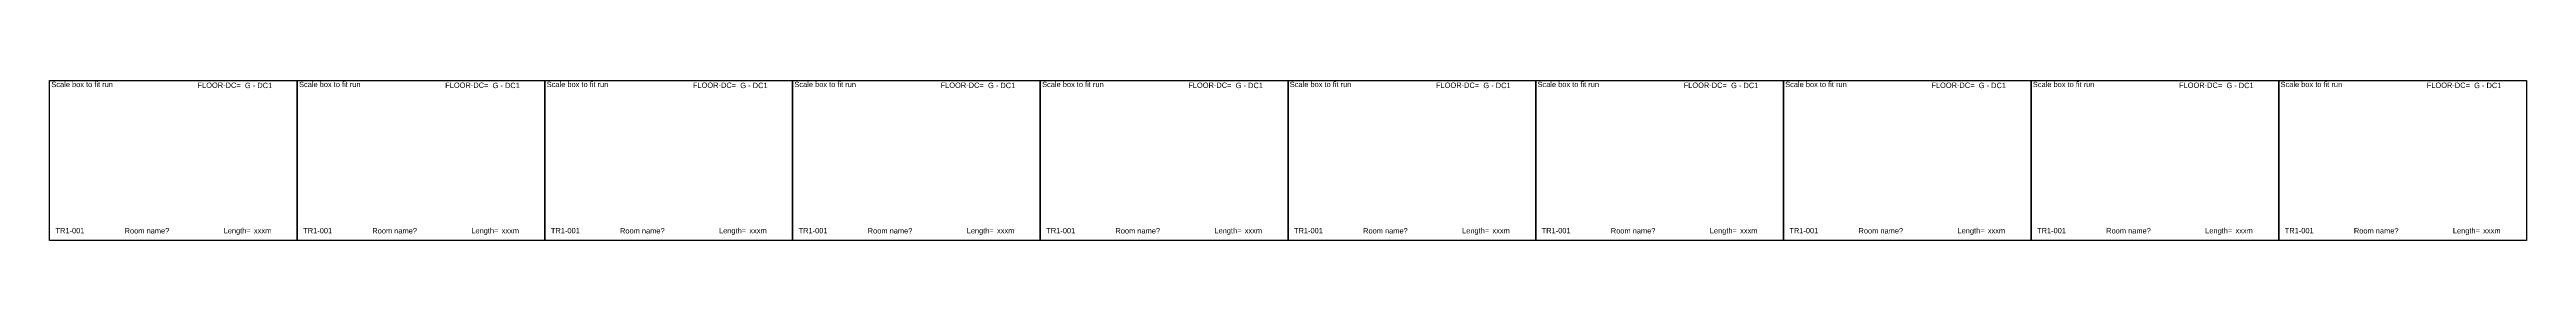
# Model space of a CAD drawing. Header units: millimetres. Extents: x 0 to 21838947, y -10538 to 10000000.
# Drawn here: x 20623232 to 21083327, y 599822 to 629686 of the extents above; entities that cross this region are included whole.
import ezdxf
from ezdxf.enums import TextEntityAlignment as Align

# ---------------------------------------------------------------- set-up
doc = ezdxf.new("R2010")
doc.units = ezdxf.units.MM
doc.layers.get('0').update_dxf_attribs({"lineweight": 30})
doc.layers.add('-00', color=7, linetype='Continuous', lineweight=30)

# ---------------------------------------------------------------- blocks, each defined once
blk = doc.blocks.new('CAT5 RUN')
blk.add_lwpolyline([(-46009, 29864), (0, 29864), (0, 0), (-46009, 0)], close=True)
blk.add_text('Scale box to fit run', height=1000).set_placement((-45675, 29109), align=Align.MIDDLE_LEFT)
for s, p in [('FLOOR-DC=', (-10503, 28957)), ('Length=', (-8641, 1848))]:
    blk.add_text(s, height=1000).set_placement(p, align=Align.MIDDLE_RIGHT)
for tag, p in [('FLOOR/DC', (-9717, 28419)), ('TAP', (-44900, 1364)), ('ROOM', (-32056, 1336)), ('LENGTH', (-8035, 1364))]:
    blk.add_attdef(tag, p, '', height=1000)

msp = doc.modelspace()

# ---------------------------------------------------------------- block references
at = {"layer": '-00'}
ref = msp.add_blockref('CAT5 RUN', (20669242, 599822), dxfattribs=at)
ref.add_attrib('FLOOR/DC', 'G - DC1', (20659524, 628240), dxfattribs={"height": 1000})
ref.add_attrib('LENGTH', 'xxxm', (20661207, 601186), dxfattribs={"height": 1000})
ref.add_attrib('TAP', 'TR1-001', (20624342, 601186), dxfattribs={"height": 1000})
ref.add_attrib('ROOM', 'Room name?', (20637185, 601158), dxfattribs={"height": 1000})
ref = msp.add_blockref('CAT5 RUN', (20715251, 599822), dxfattribs=at)
ref.add_attrib('FLOOR/DC', 'G - DC1', (20705534, 628240), dxfattribs={"height": 1000})
ref.add_attrib('LENGTH', 'xxxm', (20707216, 601186), dxfattribs={"height": 1000})
ref.add_attrib('TAP', 'TR1-001', (20670351, 601186), dxfattribs={"height": 1000})
ref.add_attrib('ROOM', 'Room name?', (20683195, 601158), dxfattribs={"height": 1000})
ref = msp.add_blockref('CAT5 RUN', (20761261, 599822), dxfattribs=at)
ref.add_attrib('FLOOR/DC', 'G - DC1', (20751543, 628240), dxfattribs={"height": 1000})
ref.add_attrib('LENGTH', 'xxxm', (20753226, 601186), dxfattribs={"height": 1000})
ref.add_attrib('TAP', 'TR1-001', (20716360, 601186), dxfattribs={"height": 1000})
ref.add_attrib('ROOM', 'Room name?', (20729204, 601158), dxfattribs={"height": 1000})
ref = msp.add_blockref('CAT5 RUN', (20807270, 599822), dxfattribs=at)
ref.add_attrib('FLOOR/DC', 'G - DC1', (20797553, 628240), dxfattribs={"height": 1000})
ref.add_attrib('LENGTH', 'xxxm', (20799235, 601186), dxfattribs={"height": 1000})
ref.add_attrib('TAP', 'TR1-001', (20762370, 601186), dxfattribs={"height": 1000})
ref.add_attrib('ROOM', 'Room name?', (20775214, 601158), dxfattribs={"height": 1000})
ref = msp.add_blockref('CAT5 RUN', (20853280, 599822), dxfattribs=at)
ref.add_attrib('FLOOR/DC', 'G - DC1', (20843562, 628240), dxfattribs={"height": 1000})
ref.add_attrib('LENGTH', 'xxxm', (20845245, 601186), dxfattribs={"height": 1000})
ref.add_attrib('TAP', 'TR1-001', (20808379, 601186), dxfattribs={"height": 1000})
ref.add_attrib('ROOM', 'Room name?', (20821223, 601158), dxfattribs={"height": 1000})
ref = msp.add_blockref('CAT5 RUN', (20899289, 599822), dxfattribs=at)
ref.add_attrib('FLOOR/DC', 'G - DC1', (20889572, 628240), dxfattribs={"height": 1000})
ref.add_attrib('LENGTH', 'xxxm', (20891254, 601186), dxfattribs={"height": 1000})
ref.add_attrib('TAP', 'TR1-001', (20854389, 601186), dxfattribs={"height": 1000})
ref.add_attrib('ROOM', 'Room name?', (20867233, 601158), dxfattribs={"height": 1000})
ref = msp.add_blockref('CAT5 RUN', (20945298, 599822), dxfattribs=at)
ref.add_attrib('FLOOR/DC', 'G - DC1', (20935581, 628240), dxfattribs={"height": 1000})
ref.add_attrib('LENGTH', 'xxxm', (20937263, 601186), dxfattribs={"height": 1000})
ref.add_attrib('TAP', 'TR1-001', (20900398, 601186), dxfattribs={"height": 1000})
ref.add_attrib('ROOM', 'Room name?', (20913242, 601158), dxfattribs={"height": 1000})
ref = msp.add_blockref('CAT5 RUN', (20991308, 599822), dxfattribs=at)
ref.add_attrib('FLOOR/DC', 'G - DC1', (20981591, 628240), dxfattribs={"height": 1000})
ref.add_attrib('LENGTH', 'xxxm', (20983273, 601186), dxfattribs={"height": 1000})
ref.add_attrib('TAP', 'TR1-001', (20946408, 601186), dxfattribs={"height": 1000})
ref.add_attrib('ROOM', 'Room name?', (20959252, 601158), dxfattribs={"height": 1000})
ref = msp.add_blockref('CAT5 RUN', (21037317, 599822), dxfattribs=at)
ref.add_attrib('FLOOR/DC', 'G - DC1', (21027600, 628240), dxfattribs={"height": 1000})
ref.add_attrib('LENGTH', 'xxxm', (21029282, 601186), dxfattribs={"height": 1000})
ref.add_attrib('TAP', 'TR1-001', (20992417, 601186), dxfattribs={"height": 1000})
ref.add_attrib('ROOM', 'Room name?', (21005261, 601158), dxfattribs={"height": 1000})
ref = msp.add_blockref('CAT5 RUN', (21083327, 599822), dxfattribs=at)
ref.add_attrib('FLOOR/DC', 'G - DC1', (21073610, 628240), dxfattribs={"height": 1000})
ref.add_attrib('LENGTH', 'xxxm', (21075292, 601186), dxfattribs={"height": 1000})
ref.add_attrib('TAP', 'TR1-001', (21038427, 601186), dxfattribs={"height": 1000})
ref.add_attrib('ROOM', 'Room name?', (21051271, 601158), dxfattribs={"height": 1000})

doc.saveas('drawing.dxf')
